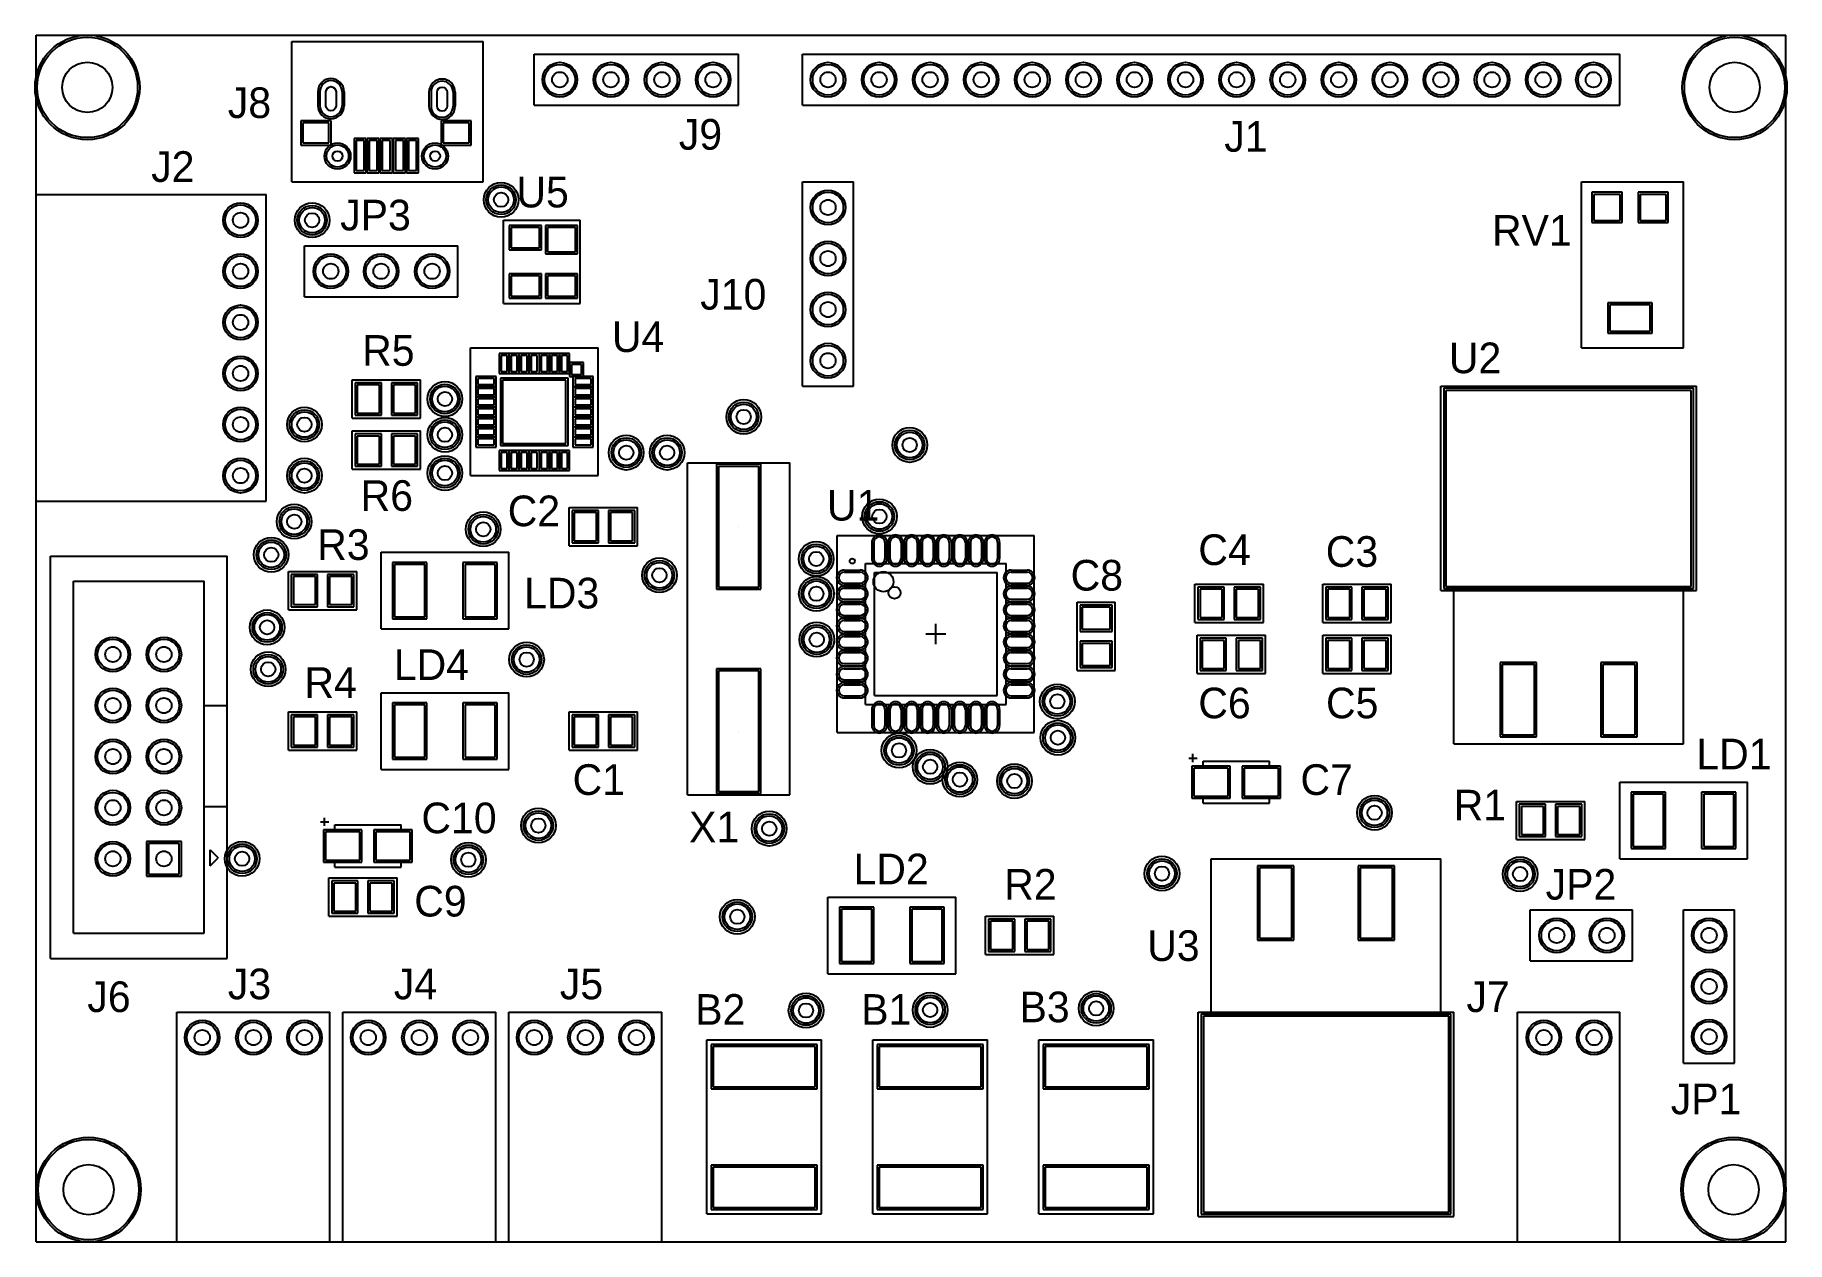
# Model space of a CAD drawing. Header units: millimetres. Extents: x 50.7 to 137.9, y 76.2 to 136.2.
import ezdxf

# ---------------------------------------------------------------- set-up
doc = ezdxf.new("R2010")
doc.units = ezdxf.units.MM
for name, color, linetype in [('BottomSolder', 6, 'Continuous'), ('InternalPlane1', 76, 'Continuous'), ('InternalPlane2', 16, 'Continuous'), ('Mechanical13', 56, 'Continuous'), ('Mechanical15', 56, 'Continuous'), ('MultiLayer', 9, 'Continuous'), ('PadHoleLayer', 156, 'Continuous'), ('TopOverlay', 2, 'Continuous'), ('TopPaste', 8, 'Continuous'), ('TopSolder', 216, 'Continuous'), ('ViaHoleLayer', 16, 'Continuous')]:
    doc.layers.add(name, color=color, linetype=linetype)

msp = doc.modelspace()

# ---------------------------------------------------------------- texts
at = {"layer": 'TopOverlay'}
for s, p in [('J8', (60.325, 132.08)), ('J9', (82.753, 130.505)), ('J1', (109.88, 130.404)), ('J2', (56.515, 128.905)), ('U5', (74.676, 127.635)), ('JP3', (65.913, 126.492)), ('RV1', (123.19, 125.73)), ('J10', (83.82, 122.555)), ('U4', (79.426, 120.447)), ('R5', (67.005, 119.761)), ('U2', (121.044, 119.393)), ('R6', (66.929, 112.547)), ('C2', (74.244, 111.785)), ('U1', (90.119, 112.065)), ('R3', (64.77, 110.109)), ('C4', (108.585, 109.855)), ('C3', (114.922, 109.766)), ('C8', (102.235, 108.585)), ('LD3', (75.057, 107.696)), ('LD4', (68.58, 104.14)), ('R4', (64.135, 103.251)), ('C6', (108.585, 102.235)), ('C5', (114.935, 102.235)), ('LD1', (133.35, 99.695)), ('C1', (77.47, 98.425)), ('C7', (113.665, 98.425)), ('R1', (121.285, 97.155)), ('C10', (69.952, 96.52)), ('X1', (83.261, 96.063)), ('LD2', (91.44, 93.98)), ('R2', (98.933, 93.218)), ('JP2', (125.857, 93.218)), ('C9', (69.596, 92.38)), ('U3', (106.045, 90.17)), ('J3', (60.325, 88.265)), ('J4', (68.58, 88.265)), ('J5', (76.835, 88.265)), ('J6', (53.34, 87.63)), ('J7', (121.92, 87.63)), ('B2', (83.566, 86.995)), ('B1', (91.821, 86.995)), ('B3', (99.695, 87.122)), ('JP1', (132.08, 82.55))]:
    msp.add_text(s, height=1.524, dxfattribs=at).set_placement(p)

# ---------------------------------------------------------------- linework, layer by layer
at = {"layer": 'BottomSolder'}
for p, q in [((64.803, 133.39), (64.803, 132.69)), ((66.107, 133.39), (66.107, 132.69)), ((70.328, 133.365), (70.328, 132.665)), ((71.632, 133.365), (71.632, 132.665)), ((58.014, 96.114), (56.286, 96.114)), ((56.286, 96.114), (56.286, 94.386)), ((58.014, 94.386), (58.014, 96.114)), ((56.286, 94.386), (58.014, 94.386))]:
    msp.add_line(p, q, dxfattribs=at)
for centre, radius in [((53.34, 133.604), 2.602), ((135.255, 133.604), 2.602), ((76.835, 133.985), 0.864), ((79.375, 133.985), 0.864), ((81.915, 133.985), 0.864), ((84.455, 133.985), 0.864), ((90.17, 133.985), 0.864), ((92.71, 133.985), 0.864), ((95.25, 133.985), 0.864), ((97.79, 133.985), 0.864), ((100.33, 133.985), 0.864), ((102.87, 133.985), 0.864), ((105.41, 133.985), 0.864), ((107.95, 133.985), 0.864), ((110.49, 133.985), 0.864), ((113.03, 133.985), 0.864), ((115.57, 133.985), 0.864), ((118.11, 133.985), 0.864), ((120.65, 133.985), 0.864), ((123.19, 133.985), 0.864), ((125.73, 133.985), 0.864), ((128.23, 133.985), 0.864), ((65.78, 130.19), 0.652), ((70.63, 130.19), 0.652), ((73.914, 128.016), 0.737), ((90.17, 127.635), 0.864), ((60.96, 127), 0.864), ((64.516, 127), 0.737), ((90.17, 125.095), 0.864), ((60.96, 124.46), 0.864), ((65.445, 124.46), 0.864), ((67.945, 124.46), 0.864), ((70.485, 124.46), 0.864), ((90.17, 122.555), 0.864), ((60.96, 121.92), 0.864), ((60.96, 119.38), 0.864), ((90.17, 120.015), 0.864), ((71.12, 118.11), 0.737), ((60.96, 116.84), 0.864), ((85.979, 117.221), 0.737), ((64.135, 116.84), 0.737), ((71.12, 116.332), 0.737), ((80.137, 115.443), 0.737), ((82.169, 115.443), 0.737), ((94.234, 115.824), 0.737), ((60.96, 114.3), 0.864), ((64.135, 114.3), 0.737), ((71.12, 114.427), 0.737), ((63.627, 112.014), 0.737), ((92.727, 112.268), 0.737), ((73.025, 111.633), 0.737), ((62.484, 110.363), 0.737), ((89.586, 110.16), 0.737), ((81.788, 109.347), 0.737), ((89.592, 108.426), 0.737), ((62.281, 106.756), 0.737), ((89.611, 106.147), 0.737), ((54.61, 105.41), 0.864), ((57.15, 105.41), 0.864), ((75.184, 105.156), 0.737), ((62.332, 104.673), 0.737), ((54.61, 102.87), 0.864), ((57.15, 102.87), 0.864), ((101.575, 103.073), 0.737), ((101.6, 101.27), 0.737), ((54.61, 100.33), 0.864), ((57.15, 100.33), 0.864), ((93.701, 100.635), 0.737), ((95.25, 99.822), 0.737), ((96.727, 99.191), 0.737), ((99.441, 99.111), 0.737), ((54.61, 97.79), 0.864), ((57.15, 97.79), 0.864), ((75.768, 96.901), 0.737), ((117.348, 97.536), 0.737), ((87.249, 96.749), 0.737), ((54.61, 95.25), 0.864), ((61.036, 95.25), 0.737), ((72.288, 95.199), 0.737), ((106.779, 94.516), 0.737), ((124.587, 94.488), 0.737), ((85.661, 92.367), 0.737), ((126.405, 91.44), 0.864), ((128.905, 91.44), 0.864), ((133.985, 91.44), 0.864), ((133.985, 88.9), 0.864), ((89.078, 87.706), 0.737), ((95.25, 87.732), 0.737), ((103.505, 87.808), 0.737), ((59.055, 86.36), 0.864), ((61.595, 86.36), 0.864), ((64.135, 86.36), 0.864), ((67.31, 86.36), 0.864), ((69.85, 86.36), 0.864), ((72.39, 86.36), 0.864), ((75.565, 86.36), 0.864), ((78.105, 86.36), 0.864), ((80.645, 86.36), 0.864), ((125.768, 86.358), 0.864), ((128.268, 86.358), 0.864), ((133.985, 86.4), 0.864), ((53.4, 78.8), 2.602), ((135.2, 78.8), 2.602)]:
    msp.add_circle(centre, radius, dxfattribs=at)
for centre, start, end in [((65.455, 133.39), 0, 180), ((70.98, 133.365), 0, 180), ((65.455, 132.69), 180, 0), ((70.98, 132.665), 180, 0)]:
    msp.add_arc(centre, 0.652, start, end, dxfattribs=at)
at = {"layer": 'InternalPlane1'}
for p, q in [((50.8, 136.2), (137.8, 136.2)), ((50.8, 76.2), (50.8, 136.2)), ((137.8, 76.2), (137.8, 136.2)), ((50.8, 76.2), (137.8, 76.2))]:
    msp.add_line(p, q, dxfattribs=at)
for centre in [(73.914, 128.016), (64.516, 127), (71.12, 118.11), (64.135, 116.84), (85.979, 117.221), (71.12, 116.332), (80.137, 115.443), (82.169, 115.443), (94.234, 115.824), (64.135, 114.3), (71.12, 114.427), (63.627, 112.014), (73.025, 111.633), (92.727, 112.268), (62.484, 110.363), (89.586, 110.16), (81.788, 109.347), (89.592, 108.426), (62.281, 106.756), (89.611, 106.147), (62.332, 104.673), (75.184, 105.156), (101.575, 103.073), (101.6, 101.27), (93.701, 100.635), (95.25, 99.822), (96.727, 99.191), (99.441, 99.111), (75.768, 96.901), (87.249, 96.749), (117.348, 97.536), (61.036, 95.25), (72.288, 95.199), (106.779, 94.516), (124.587, 94.488), (85.661, 92.367), (89.078, 87.706), (95.25, 87.732), (103.505, 87.808)]:
    msp.add_circle(centre, 0.864, dxfattribs=at)
at = {"layer": 'InternalPlane2'}
for p, q in [((50.8, 136.2), (137.8, 136.2)), ((50.8, 76.2), (50.8, 136.2)), ((137.8, 76.2), (137.8, 136.2)), ((50.8, 76.2), (137.8, 76.2))]:
    msp.add_line(p, q, dxfattribs=at)
for centre in [(73.914, 128.016), (64.516, 127), (71.12, 118.11), (64.135, 116.84), (85.979, 117.221), (71.12, 116.332), (80.137, 115.443), (82.169, 115.443), (94.234, 115.824), (64.135, 114.3), (71.12, 114.427), (63.627, 112.014), (73.025, 111.633), (92.727, 112.268), (62.484, 110.363), (89.586, 110.16), (81.788, 109.347), (89.592, 108.426), (62.281, 106.756), (89.611, 106.147), (62.332, 104.673), (75.184, 105.156), (101.575, 103.073), (101.6, 101.27), (93.701, 100.635), (95.25, 99.822), (96.727, 99.191), (99.441, 99.111), (75.768, 96.901), (87.249, 96.749), (117.348, 97.536), (61.036, 95.25), (72.288, 95.199), (106.779, 94.516), (124.587, 94.488), (85.661, 92.367), (89.078, 87.706), (95.25, 87.732), (103.505, 87.808)]:
    msp.add_circle(centre, 0.864, dxfattribs=at)
at = {"layer": 'Mechanical13'}
for p, q in [((92.027, 102.926), (92.027, 109.926)), ((92.027, 109.926), (99.027, 109.926)), ((99.027, 102.926), (99.027, 109.926)), ((92.027, 102.926), (99.027, 102.926))]:
    msp.add_line(p, q, dxfattribs=at)
msp.add_circle((92.927, 109.026), 0.5, dxfattribs=at)
at = {"layer": 'Mechanical15'}
for p, q in [((90.627, 101.526), (90.627, 111.326)), ((90.627, 111.326), (100.427, 111.326)), ((100.427, 101.526), (100.427, 111.326)), ((95.027, 106.426), (96.027, 106.426)), ((95.527, 105.926), (95.527, 106.926)), ((90.627, 101.526), (100.427, 101.526))]:
    msp.add_line(p, q, dxfattribs=at)
at = {"layer": 'MultiLayer'}
for p, q in [((64.905, 133.39), (64.905, 132.69)), ((66.005, 133.39), (66.005, 132.69)), ((70.43, 133.365), (70.43, 132.665)), ((71.53, 133.365), (71.53, 132.665)), ((57.912, 96.012), (56.388, 96.012)), ((56.388, 96.012), (56.388, 94.488)), ((57.912, 94.488), (57.912, 96.012)), ((56.388, 94.488), (57.912, 94.488))]:
    msp.add_line(p, q, dxfattribs=at)
for centre, radius in [((53.34, 133.604), 2.5), ((135.255, 133.604), 2.5), ((76.835, 133.985), 0.762), ((79.375, 133.985), 0.762), ((81.915, 133.985), 0.762), ((84.455, 133.985), 0.762), ((90.17, 133.985), 0.762), ((92.71, 133.985), 0.762), ((95.25, 133.985), 0.762), ((97.79, 133.985), 0.762), ((100.33, 133.985), 0.762), ((102.87, 133.985), 0.762), ((105.41, 133.985), 0.762), ((107.95, 133.985), 0.762), ((110.49, 133.985), 0.762), ((113.03, 133.985), 0.762), ((115.57, 133.985), 0.762), ((118.11, 133.985), 0.762), ((120.65, 133.985), 0.762), ((123.19, 133.985), 0.762), ((125.73, 133.985), 0.762), ((128.23, 133.985), 0.762), ((65.78, 130.19), 0.55), ((70.63, 130.19), 0.55), ((73.914, 128.016), 0.635), ((90.17, 127.635), 0.762), ((60.96, 127), 0.762), ((64.516, 127), 0.635), ((90.17, 125.095), 0.762), ((60.96, 124.46), 0.762), ((65.445, 124.46), 0.762), ((67.945, 124.46), 0.762), ((70.485, 124.46), 0.762), ((90.17, 122.555), 0.762), ((60.96, 121.92), 0.762), ((90.17, 120.015), 0.762), ((60.96, 119.38), 0.762), ((71.12, 118.11), 0.635), ((85.979, 117.221), 0.635), ((60.96, 116.84), 0.762), ((64.135, 116.84), 0.635), ((71.12, 116.332), 0.635), ((80.137, 115.443), 0.635), ((82.169, 115.443), 0.635), ((94.234, 115.824), 0.635), ((60.96, 114.3), 0.762), ((71.12, 114.427), 0.635), ((64.135, 114.3), 0.635), ((63.627, 112.014), 0.635), ((92.727, 112.268), 0.635), ((73.025, 111.633), 0.635), ((62.484, 110.363), 0.635), ((89.586, 110.16), 0.635), ((81.788, 109.347), 0.635), ((89.592, 108.426), 0.635), ((62.281, 106.756), 0.635), ((89.611, 106.147), 0.635), ((54.61, 105.41), 0.762), ((57.15, 105.41), 0.762), ((75.184, 105.156), 0.635), ((62.332, 104.673), 0.635), ((101.575, 103.073), 0.635), ((54.61, 102.87), 0.762), ((57.15, 102.87), 0.762), ((54.61, 100.33), 0.762), ((57.15, 100.33), 0.762), ((93.701, 100.635), 0.635), ((101.6, 101.27), 0.635), ((95.25, 99.822), 0.635), ((96.727, 99.191), 0.635), ((99.441, 99.111), 0.635), ((54.61, 97.79), 0.762), ((57.15, 97.79), 0.762), ((117.348, 97.536), 0.635), ((75.768, 96.901), 0.635), ((87.249, 96.749), 0.635), ((54.61, 95.25), 0.762), ((61.036, 95.25), 0.635), ((72.288, 95.199), 0.635), ((106.779, 94.516), 0.635), ((124.587, 94.488), 0.635), ((85.661, 92.367), 0.635), ((126.405, 91.44), 0.762), ((128.905, 91.44), 0.762), ((133.985, 91.44), 0.762), ((133.985, 88.9), 0.762), ((89.078, 87.706), 0.635), ((95.25, 87.732), 0.635), ((103.505, 87.808), 0.635), ((59.055, 86.36), 0.762), ((61.595, 86.36), 0.762), ((64.135, 86.36), 0.762), ((67.31, 86.36), 0.762), ((69.85, 86.36), 0.762), ((72.39, 86.36), 0.762), ((75.565, 86.36), 0.762), ((78.105, 86.36), 0.762), ((80.645, 86.36), 0.762), ((125.768, 86.358), 0.762), ((128.268, 86.358), 0.762), ((133.985, 86.4), 0.762), ((53.4, 78.8), 2.5), ((135.2, 78.8), 2.5)]:
    msp.add_circle(centre, radius, dxfattribs=at)
for centre, start, end in [((65.455, 133.39), 0, 180), ((70.98, 133.365), 0, 180), ((65.455, 132.69), 180, 0), ((70.98, 132.665), 180, 0)]:
    msp.add_arc(centre, 0.55, start, end, dxfattribs=at)
at = {"layer": 'PadHoleLayer'}
for points in [[(65.205, 132.69), (65.205, 133.39, -1), (65.705, 133.39), (65.705, 132.69, -1)], [(70.73, 132.665), (70.73, 133.365, -1), (71.23, 133.365), (71.23, 132.665, -1)]]:
    msp.add_lwpolyline(points, format="xyb", close=True, dxfattribs=at)
for points in [[(85.725, 111.76), (85.725, 111.76), (85.725, 111.76), (85.725, 111.76)], [(85.725, 101.6), (85.725, 101.6), (85.725, 101.6), (85.725, 101.6)]]:
    msp.add_lwpolyline(points, close=True, dxfattribs=at)
for centre, radius in [((53.34, 133.604), 1.25), ((76.835, 133.985), 0.381), ((79.375, 133.985), 0.381), ((81.915, 133.985), 0.381), ((84.455, 133.985), 0.381), ((90.17, 133.985), 0.381), ((92.71, 133.985), 0.381), ((95.25, 133.985), 0.381), ((97.79, 133.985), 0.381), ((100.33, 133.985), 0.381), ((102.87, 133.985), 0.381), ((105.41, 133.985), 0.381), ((107.95, 133.985), 0.381), ((110.49, 133.985), 0.381), ((113.03, 133.985), 0.381), ((115.57, 133.985), 0.381), ((118.11, 133.985), 0.381), ((120.65, 133.985), 0.381), ((123.19, 133.985), 0.381), ((125.73, 133.985), 0.381), ((128.23, 133.985), 0.381), ((135.255, 133.604), 1.25), ((65.78, 130.19), 0.25), ((70.63, 130.19), 0.25), ((60.96, 127), 0.381), ((90.17, 127.635), 0.381), ((90.17, 125.095), 0.381), ((60.96, 124.46), 0.381), ((65.445, 124.46), 0.381), ((67.945, 124.46), 0.381), ((70.485, 124.46), 0.381), ((90.17, 122.555), 0.381), ((60.96, 121.92), 0.381), ((90.17, 120.015), 0.381), ((60.96, 119.38), 0.381), ((60.96, 116.84), 0.381), ((60.96, 114.3), 0.381), ((54.61, 105.41), 0.381), ((57.15, 105.41), 0.381), ((54.61, 102.87), 0.381), ((57.15, 102.87), 0.381), ((54.61, 100.33), 0.381), ((57.15, 100.33), 0.381), ((54.61, 97.79), 0.381), ((57.15, 97.79), 0.381), ((54.61, 95.25), 0.381), ((57.15, 95.25), 0.381), ((126.405, 91.44), 0.381), ((128.905, 91.44), 0.381), ((133.985, 91.44), 0.381), ((133.985, 88.9), 0.381), ((59.055, 86.36), 0.381), ((61.595, 86.36), 0.381), ((64.135, 86.36), 0.381), ((67.31, 86.36), 0.381), ((69.85, 86.36), 0.381), ((72.39, 86.36), 0.381), ((75.565, 86.36), 0.381), ((78.105, 86.36), 0.381), ((80.645, 86.36), 0.381), ((125.768, 86.358), 0.381), ((128.268, 86.358), 0.381), ((133.985, 86.4), 0.381), ((53.4, 78.8), 1.25), ((135.2, 78.8), 1.25)]:
    msp.add_circle(centre, radius, dxfattribs=at)
at = {"layer": 'TopOverlay'}
for p, q in [((63.5, 135.89), (73.025, 135.89)), ((63.5, 132.08), (63.5, 135.89)), ((73.025, 128.905), (73.025, 135.89)), ((75.565, 132.715), (75.565, 135.255)), ((75.565, 135.255), (80.645, 135.255)), ((80.645, 135.255), (85.725, 135.255)), ((85.725, 132.715), (85.725, 135.255)), ((88.9, 132.715), (88.9, 135.255)), ((88.9, 135.255), (129.54, 135.255)), ((129.54, 132.715), (129.54, 135.255)), ((75.565, 132.715), (85.725, 132.715)), ((88.9, 132.715), (129.54, 132.715)), ((63.5, 128.905), (63.5, 132.08)), ((50.8, 113.03), (50.8, 128.27)), ((50.8, 128.27), (62.23, 128.27)), ((62.23, 122.555), (62.23, 128.27)), ((63.5, 128.905), (73.025, 128.905)), ((88.9, 118.745), (88.9, 128.905)), ((88.9, 128.905), (91.44, 128.905)), ((91.44, 123.825), (91.44, 128.905)), ((127.635, 120.65), (127.635, 128.905)), ((127.635, 128.905), (130.175, 128.905)), ((130.175, 128.905), (132.715, 128.905)), ((132.715, 120.65), (132.715, 128.905)), ((74.041, 127), (77.851, 127)), ((74.041, 122.855), (74.041, 127)), ((77.851, 125.095), (77.851, 127)), ((64.135, 123.19), (64.135, 125.73)), ((64.135, 125.73), (71.755, 125.73)), ((71.755, 123.19), (71.755, 125.73)), ((77.851, 122.855), (77.851, 125.095)), ((91.44, 118.745), (91.44, 123.825)), ((64.135, 123.19), (71.755, 123.19)), ((74.041, 122.855), (77.851, 122.855)), ((62.23, 113.03), (62.23, 122.555)), ((72.39, 114.3), (72.39, 120.65)), ((72.39, 120.65), (74.93, 120.65)), ((74.93, 120.65), (78.74, 120.65)), ((78.74, 114.3), (78.74, 120.65)), ((127.635, 120.65), (132.715, 120.65)), ((66.51, 117.16), (66.51, 119.06)), ((66.51, 119.06), (68.21, 119.06)), ((68.21, 119.06), (69.91, 119.06)), ((69.91, 117.16), (69.91, 119.06)), ((88.9, 118.745), (91.44, 118.745)), ((120.65, 108.585), (120.65, 118.745)), ((120.65, 118.745), (126.365, 118.745)), ((126.365, 118.745), (133.35, 118.745)), ((133.35, 108.585), (133.35, 118.745)), ((66.51, 117.16), (69.91, 117.16)), ((66.51, 114.62), (66.51, 116.52)), ((66.51, 116.52), (68.21, 116.52)), ((68.21, 116.52), (69.91, 116.52)), ((69.91, 114.62), (69.91, 116.52)), ((66.51, 114.62), (69.91, 114.62)), ((72.39, 114.3), (78.74, 114.3)), ((83.185, 98.425), (83.185, 114.935)), ((83.185, 114.935), (88.265, 114.935)), ((88.265, 98.425), (88.265, 114.935)), ((50.8, 113.03), (62.23, 113.03)), ((77.305, 110.81), (77.305, 112.71)), ((77.305, 112.71), (79.005, 112.71)), ((79.005, 112.71), (80.705, 112.71)), ((80.705, 110.81), (80.705, 112.71)), ((77.305, 110.81), (80.705, 110.81)), ((51.5, 110.3), (60.3, 110.3)), ((51.5, 90.3), (51.5, 110.3)), ((51.5, 110.3), (60.3, 110.3)), ((51.5, 90.3), (51.5, 110.3)), ((60.3, 106), (60.3, 110.3)), ((60.3, 90.3), (60.3, 110.3)), ((67.945, 106.68), (67.945, 110.49)), ((67.945, 110.49), (71.12, 110.49)), ((71.12, 110.49), (74.295, 110.49)), ((74.295, 106.68), (74.295, 110.49)), ((52.65, 91.55), (52.65, 109.05)), ((52.65, 109.05), (54.275, 109.05)), ((52.65, 109.05), (59.15, 109.05)), ((52.65, 91.55), (52.65, 109.05)), ((54.275, 109.05), (57.525, 109.05)), ((57.525, 109.05), (59.15, 109.05)), ((59.15, 95.55), (59.15, 109.05)), ((59.15, 91.55), (59.15, 109.05)), ((63.335, 107.635), (63.335, 109.535)), ((63.335, 109.535), (65.035, 109.535)), ((65.035, 109.535), (66.735, 109.535)), ((66.735, 107.635), (66.735, 109.535)), ((92.477, 103.376), (92.477, 109.476)), ((92.477, 109.476), (98.577, 109.476)), ((98.577, 103.376), (98.577, 109.476)), ((108.42, 107), (108.42, 108.9)), ((108.42, 108.9), (110.12, 108.9)), ((110.12, 108.9), (111.82, 108.9)), ((111.82, 107), (111.82, 108.9)), ((114.77, 107), (114.77, 108.9)), ((114.77, 108.9), (116.47, 108.9)), ((116.47, 108.9), (118.17, 108.9)), ((118.17, 107), (118.17, 108.9)), ((120.65, 108.585), (121.285, 108.585)), ((121.285, 108.585), (132.715, 108.585)), ((121.285, 100.965), (121.285, 108.585)), ((132.715, 108.585), (133.35, 108.585)), ((132.715, 100.965), (132.715, 108.585)), ((63.335, 107.635), (66.735, 107.635)), ((102.555, 106.31), (102.555, 108.01)), ((102.555, 108.01), (104.455, 108.01)), ((104.455, 104.61), (104.455, 108.01)), ((67.945, 106.68), (74.295, 106.68)), ((102.555, 104.61), (102.555, 106.31)), ((108.42, 107), (111.82, 107)), ((108.525, 104.46), (108.525, 106.36)), ((108.525, 106.36), (111.925, 106.36)), ((111.925, 104.46), (111.925, 106.36)), ((114.77, 107), (118.17, 107)), ((114.77, 104.46), (114.77, 106.36)), ((114.77, 106.36), (116.47, 106.36)), ((116.47, 106.36), (118.17, 106.36)), ((118.17, 104.46), (118.17, 106.36)), ((60.3, 90.3), (60.3, 106)), ((102.555, 104.61), (104.455, 104.61)), ((108.525, 104.46), (110.225, 104.46)), ((110.225, 104.46), (111.925, 104.46)), ((114.77, 104.46), (118.17, 104.46)), ((59.15, 102.875), (60.3, 102.875)), ((59.15, 102.875), (60.3, 102.875)), ((67.945, 99.695), (67.945, 103.505)), ((67.945, 103.505), (71.12, 103.505)), ((71.12, 103.505), (74.295, 103.505)), ((74.295, 99.695), (74.295, 103.505)), ((92.477, 103.376), (98.577, 103.376)), ((63.335, 100.65), (63.335, 102.55)), ((63.335, 102.55), (65.035, 102.55)), ((65.035, 102.55), (66.735, 102.55)), ((66.735, 100.65), (66.735, 102.55)), ((77.305, 100.65), (77.305, 102.55)), ((77.305, 102.55), (79.005, 102.55)), ((79.005, 102.55), (80.705, 102.55)), ((80.705, 100.65), (80.705, 102.55)), ((63.335, 100.65), (66.735, 100.65)), ((77.305, 100.65), (80.705, 100.65)), ((108.12, 100.26), (108.52, 100.26)), ((108.32, 100.06), (108.32, 100.46)), ((121.285, 100.965), (132.715, 100.965)), ((67.945, 99.695), (74.295, 99.695)), ((108.82, 99.86), (108.82, 100.11)), ((108.82, 100.11), (110.47, 100.11)), ((110.47, 100.11), (112.12, 100.11)), ((112.12, 99.86), (112.12, 100.11)), ((129.54, 95.25), (129.54, 99.06)), ((129.54, 99.06), (135.89, 99.06)), ((135.89, 95.25), (135.89, 99.06)), ((59.15, 97.85), (60.3, 97.85)), ((59.15, 97.85), (60.15, 97.85)), ((83.185, 98.425), (88.265, 98.425)), ((108.82, 98.01), (108.82, 98.26)), ((108.82, 98.01), (112.12, 98.01)), ((112.12, 98.01), (112.12, 98.26)), ((124.4, 96.205), (124.4, 98.105)), ((124.4, 98.105), (127.8, 98.105)), ((127.8, 96.205), (127.8, 98.105)), ((64.94, 97.085), (65.34, 97.085)), ((65.14, 96.885), (65.14, 97.285)), ((65.64, 96.685), (65.64, 96.935)), ((65.64, 96.935), (67.29, 96.935)), ((67.29, 96.935), (68.94, 96.935)), ((68.94, 96.685), (68.94, 96.935)), ((124.4, 96.205), (126.1, 96.205)), ((126.1, 96.205), (127.8, 96.205)), ((59.15, 91.55), (59.15, 95.55)), ((59.45, 94.9), (59.45, 95.7)), ((59.45, 95.7), (59.85, 95.3)), ((59.45, 94.9), (59.85, 95.3)), ((65.64, 94.835), (65.64, 95.085)), ((68.94, 94.835), (68.94, 95.085)), ((109.22, 87.63), (109.22, 95.25)), ((109.22, 95.25), (120.65, 95.25)), ((120.65, 87.63), (120.65, 95.25)), ((129.54, 95.25), (132.715, 95.25)), ((132.715, 95.25), (135.89, 95.25)), ((65.345, 92.395), (65.345, 94.295)), ((65.345, 94.295), (68.745, 94.295)), ((65.64, 94.835), (68.94, 94.835)), ((68.745, 92.395), (68.745, 94.295)), ((90.17, 89.535), (90.17, 93.345)), ((90.17, 93.345), (93.345, 93.345)), ((93.345, 93.345), (96.52, 93.345)), ((96.52, 89.535), (96.52, 93.345)), ((65.345, 92.395), (67.045, 92.395)), ((67.045, 92.395), (68.745, 92.395)), ((98.006, 90.49), (98.006, 92.39)), ((98.006, 92.39), (99.706, 92.39)), ((99.706, 92.39), (101.406, 92.39)), ((101.406, 90.49), (101.406, 92.39)), ((125.095, 92.71), (130.175, 92.71)), ((125.095, 90.17), (125.095, 92.71)), ((130.175, 90.17), (130.175, 92.71)), ((132.715, 92.71), (135.255, 92.71)), ((132.715, 85.09), (132.715, 92.71)), ((135.255, 85.09), (135.255, 92.71)), ((52.65, 91.55), (59.15, 91.55)), ((52.65, 91.55), (59.15, 91.55)), ((51.5, 90.3), (60.3, 90.3)), ((51.5, 90.3), (60.3, 90.3)), ((98.006, 90.49), (101.406, 90.49)), ((125.095, 90.17), (130.175, 90.17)), ((90.17, 89.535), (96.52, 89.535)), ((57.785, 76.2), (57.785, 87.63)), ((57.785, 87.63), (60.325, 87.63)), ((60.325, 87.63), (65.405, 87.63)), ((65.405, 76.2), (65.405, 87.63)), ((66.04, 76.2), (66.04, 87.63)), ((66.04, 87.63), (68.58, 87.63)), ((68.58, 87.63), (73.66, 87.63)), ((73.66, 76.2), (73.66, 87.63)), ((74.295, 76.2), (74.295, 87.63)), ((74.295, 87.63), (76.835, 87.63)), ((76.835, 87.63), (81.915, 87.63)), ((81.915, 76.2), (81.915, 87.63)), ((108.585, 77.47), (108.585, 87.63)), ((108.585, 87.63), (109.22, 87.63)), ((109.22, 87.63), (120.65, 87.63)), ((120.65, 87.63), (121.285, 87.63)), ((121.285, 77.47), (121.285, 87.63)), ((124.46, 87.63), (127, 87.63)), ((124.46, 76.2), (124.46, 87.63)), ((127, 87.63), (129.54, 87.63)), ((129.54, 76.2), (129.54, 87.63)), ((84.145, 77.59), (84.145, 86.24)), ((84.145, 86.24), (89.845, 86.24)), ((89.845, 77.59), (89.845, 86.24)), ((92.4, 86.24), (98.1, 86.24)), ((92.4, 77.59), (92.4, 86.24)), ((98.1, 77.59), (98.1, 86.24)), ((100.655, 77.59), (100.655, 86.24)), ((100.655, 86.24), (106.355, 86.24)), ((106.355, 77.59), (106.355, 86.24)), ((132.715, 85.09), (135.255, 85.09)), ((84.145, 77.59), (89.845, 77.59)), ((92.4, 77.59), (98.1, 77.59)), ((100.655, 77.59), (106.355, 77.59)), ((108.585, 77.47), (115.57, 77.47)), ((115.57, 77.47), (121.285, 77.47)), ((57.785, 76.2), (65.405, 76.2)), ((66.04, 76.2), (73.66, 76.2)), ((74.295, 76.2), (81.915, 76.2)), ((124.46, 76.2), (129.54, 76.2))]:
    msp.add_line(p, q, dxfattribs=at)
for centre, radius in [((91.377, 110.051), 0.125), ((93.477, 108.476), 0.3)]:
    msp.add_circle(centre, radius, dxfattribs=at)
at = {"layer": 'TopPaste'}
for p, q in [((65.355, 131.84), (64.055, 131.84)), ((64.055, 131.84), (64.055, 130.84)), ((65.355, 130.84), (65.355, 131.84)), ((72.33, 131.84), (71.03, 131.84)), ((71.03, 131.84), (71.03, 130.84)), ((72.33, 130.84), (72.33, 131.84)), ((64.055, 130.84), (65.355, 130.84)), ((67.105, 130.965), (66.705, 130.965)), ((66.705, 130.965), (66.705, 129.465)), ((67.105, 129.465), (67.105, 130.965)), ((67.755, 130.965), (67.355, 130.965)), ((67.355, 130.965), (67.355, 129.465)), ((67.755, 129.465), (67.755, 130.965)), ((68.405, 130.965), (68.005, 130.965)), ((68.005, 130.965), (68.005, 129.465)), ((68.405, 129.465), (68.405, 130.965)), ((69.055, 130.965), (68.655, 130.965)), ((68.655, 130.965), (68.655, 129.465)), ((69.055, 129.465), (69.055, 130.965)), ((69.705, 130.965), (69.305, 130.965)), ((69.305, 130.965), (69.305, 129.465)), ((69.705, 129.465), (69.705, 130.965)), ((71.03, 130.84), (72.33, 130.84)), ((66.705, 129.465), (67.105, 129.465)), ((67.355, 129.465), (67.755, 129.465)), ((68.005, 129.465), (68.405, 129.465)), ((68.655, 129.465), (69.055, 129.465)), ((69.305, 129.465), (69.705, 129.465)), ((128.255, 128.285), (128.255, 126.985)), ((129.555, 128.285), (128.255, 128.285)), ((129.555, 126.985), (129.555, 128.285)), ((130.555, 128.285), (130.555, 126.985)), ((131.855, 128.285), (130.555, 128.285)), ((131.855, 126.985), (131.855, 128.285)), ((75.816, 126.63), (74.416, 126.63)), ((74.416, 126.63), (74.416, 125.63)), ((75.816, 125.63), (75.816, 126.63)), ((77.616, 126.63), (76.216, 126.63)), ((76.216, 126.63), (76.216, 125.43)), ((77.616, 125.43), (77.616, 126.63)), ((128.255, 126.985), (129.555, 126.985)), ((130.555, 126.985), (131.855, 126.985)), ((74.416, 125.63), (75.816, 125.63)), ((76.216, 125.43), (77.616, 125.43)), ((75.816, 124.23), (74.416, 124.23)), ((74.416, 124.23), (74.416, 123.23)), ((75.816, 123.23), (75.816, 124.23)), ((77.616, 124.23), (76.216, 124.23)), ((76.216, 124.23), (76.216, 123.23)), ((77.616, 123.23), (77.616, 124.23)), ((74.416, 123.23), (75.816, 123.23)), ((76.216, 123.23), (77.616, 123.23)), ((129.055, 122.785), (129.055, 121.485)), ((131.055, 122.785), (129.055, 122.785)), ((131.055, 121.485), (131.055, 122.785)), ((129.055, 121.485), (131.055, 121.485)), ((73.915, 120.275), (73.915, 119.475)), ((74.215, 120.275), (73.915, 120.275)), ((74.215, 119.475), (74.215, 120.275)), ((74.415, 120.275), (74.415, 119.475)), ((74.715, 120.275), (74.415, 120.275)), ((74.715, 119.475), (74.715, 120.275)), ((74.915, 120.275), (74.915, 119.475)), ((75.215, 120.275), (74.915, 120.275)), ((75.215, 119.475), (75.215, 120.275)), ((75.415, 120.275), (75.415, 119.475)), ((75.715, 120.275), (75.415, 120.275)), ((75.715, 119.475), (75.715, 120.275)), ((75.915, 120.275), (75.915, 119.475)), ((76.215, 120.275), (75.915, 120.275)), ((76.215, 119.475), (76.215, 120.275)), ((76.415, 120.275), (76.415, 119.475)), ((76.715, 120.275), (76.415, 120.275)), ((76.715, 119.475), (76.715, 120.275)), ((76.915, 120.275), (76.915, 119.475)), ((77.215, 120.275), (76.915, 120.275)), ((77.215, 119.475), (77.215, 120.275)), ((73.915, 119.475), (74.215, 119.475)), ((74.415, 119.475), (74.715, 119.475)), ((74.915, 119.475), (75.215, 119.475)), ((75.415, 119.475), (75.715, 119.475)), ((75.915, 119.475), (76.215, 119.475)), ((76.415, 119.475), (76.715, 119.475)), ((76.915, 119.475), (77.215, 119.475)), ((77.415, 119.825), (77.415, 119.325)), ((77.915, 119.825), (77.415, 119.825)), ((77.915, 119.325), (77.915, 119.825)), ((66.76, 118.81), (66.76, 117.41)), ((67.86, 118.81), (66.76, 118.81)), ((67.86, 117.41), (67.86, 118.81)), ((68.56, 118.81), (68.56, 117.41)), ((69.66, 118.81), (68.56, 118.81)), ((69.66, 117.41), (69.66, 118.81)), ((73.565, 119.125), (72.765, 119.125)), ((72.765, 119.125), (72.765, 118.825)), ((72.765, 118.825), (73.565, 118.825)), ((73.565, 118.625), (72.765, 118.625)), ((72.765, 118.625), (72.765, 118.325)), ((73.565, 118.825), (73.565, 119.125)), ((73.565, 118.325), (73.565, 118.625)), ((73.99, 119.05), (73.99, 115.9)), ((77.14, 119.05), (73.99, 119.05)), ((77.14, 115.9), (77.14, 119.05)), ((77.415, 119.325), (77.915, 119.325)), ((78.39, 119.125), (77.59, 119.125)), ((77.59, 119.125), (77.59, 118.825)), ((77.59, 118.825), (78.39, 118.825)), ((78.39, 118.625), (77.59, 118.625)), ((77.59, 118.625), (77.59, 118.325)), ((78.39, 118.825), (78.39, 119.125)), ((78.39, 118.325), (78.39, 118.625)), ((120.9, 118.54), (120.9, 108.79)), ((133.1, 118.54), (120.9, 118.54)), ((133.1, 108.79), (133.1, 118.54)), ((72.765, 118.325), (73.565, 118.325)), ((73.565, 118.125), (72.765, 118.125)), ((72.765, 118.125), (72.765, 117.825)), ((72.765, 117.825), (73.565, 117.825)), ((73.565, 117.625), (72.765, 117.625)), ((72.765, 117.625), (72.765, 117.325)), ((73.565, 117.825), (73.565, 118.125)), ((73.565, 117.325), (73.565, 117.625)), ((77.59, 118.325), (78.39, 118.325)), ((78.39, 118.125), (77.59, 118.125)), ((77.59, 118.125), (77.59, 117.825)), ((77.59, 117.825), (78.39, 117.825)), ((78.39, 117.625), (77.59, 117.625)), ((77.59, 117.625), (77.59, 117.325)), ((78.39, 117.825), (78.39, 118.125)), ((78.39, 117.325), (78.39, 117.625)), ((66.76, 117.41), (67.86, 117.41)), ((68.56, 117.41), (69.66, 117.41)), ((72.765, 117.325), (73.565, 117.325)), ((73.565, 117.125), (72.765, 117.125)), ((72.765, 117.125), (72.765, 116.825)), ((72.765, 116.825), (73.565, 116.825)), ((73.565, 116.825), (73.565, 117.125)), ((77.59, 117.325), (78.39, 117.325)), ((78.39, 117.125), (77.59, 117.125)), ((77.59, 117.125), (77.59, 116.825)), ((77.59, 116.825), (78.39, 116.825)), ((78.39, 116.825), (78.39, 117.125)), ((66.76, 116.27), (66.76, 114.87)), ((67.86, 116.27), (66.76, 116.27)), ((67.86, 114.87), (67.86, 116.27)), ((68.56, 116.27), (68.56, 114.87)), ((69.66, 116.27), (68.56, 116.27)), ((69.66, 114.87), (69.66, 116.27)), ((73.565, 116.625), (72.765, 116.625)), ((72.765, 116.625), (72.765, 116.325)), ((72.765, 116.325), (73.565, 116.325)), ((73.565, 116.125), (72.765, 116.125)), ((72.765, 116.125), (72.765, 115.825)), ((73.565, 116.325), (73.565, 116.625)), ((73.565, 115.825), (73.565, 116.125)), ((73.99, 115.9), (77.14, 115.9)), ((78.39, 116.625), (77.59, 116.625)), ((77.59, 116.625), (77.59, 116.325)), ((77.59, 116.325), (78.39, 116.325)), ((78.39, 116.125), (77.59, 116.125)), ((77.59, 116.125), (77.59, 115.825)), ((78.39, 116.325), (78.39, 116.625)), ((78.39, 115.825), (78.39, 116.125)), ((72.765, 115.825), (73.565, 115.825)), ((73.915, 115.45), (73.915, 114.65)), ((74.215, 115.45), (73.915, 115.45)), ((74.215, 114.65), (74.215, 115.45)), ((74.415, 115.45), (74.415, 114.65)), ((74.715, 115.45), (74.415, 115.45)), ((74.715, 114.65), (74.715, 115.45)), ((74.915, 115.45), (74.915, 114.65)), ((75.215, 115.45), (74.915, 115.45)), ((75.215, 114.65), (75.215, 115.45)), ((75.415, 115.45), (75.415, 114.65)), ((75.715, 115.45), (75.415, 115.45)), ((75.715, 114.65), (75.715, 115.45)), ((75.915, 115.45), (75.915, 114.65)), ((76.215, 115.45), (75.915, 115.45)), ((76.215, 114.65), (76.215, 115.45)), ((76.415, 115.45), (76.415, 114.65)), ((76.715, 115.45), (76.415, 115.45)), ((76.715, 114.65), (76.715, 115.45)), ((76.915, 115.45), (76.915, 114.65)), ((77.215, 115.45), (76.915, 115.45)), ((77.215, 114.65), (77.215, 115.45)), ((77.59, 115.825), (78.39, 115.825)), ((66.76, 114.87), (67.86, 114.87)), ((68.56, 114.87), (69.66, 114.87)), ((73.915, 114.65), (74.215, 114.65)), ((74.415, 114.65), (74.715, 114.65)), ((74.915, 114.65), (75.215, 114.65)), ((75.415, 114.65), (75.715, 114.65)), ((75.915, 114.65), (76.215, 114.65)), ((76.415, 114.65), (76.715, 114.65)), ((76.915, 114.65), (77.215, 114.65)), ((86.725, 114.76), (84.725, 114.76)), ((84.725, 114.76), (84.725, 108.76)), ((86.725, 108.76), (86.725, 114.76)), ((77.555, 112.46), (77.555, 111.06)), ((78.655, 112.46), (77.555, 112.46)), ((78.655, 111.06), (78.655, 112.46)), ((79.355, 112.46), (79.355, 111.06)), ((80.455, 112.46), (79.355, 112.46)), ((80.455, 111.06), (80.455, 112.46)), ((77.555, 111.06), (78.655, 111.06)), ((79.355, 111.06), (80.455, 111.06)), ((92.452, 110.976), (92.452, 110.176)), ((93.002, 110.976), (93.002, 110.176)), ((93.252, 110.976), (93.252, 110.176)), ((93.802, 110.976), (93.802, 110.176)), ((94.052, 110.976), (94.052, 110.176)), ((94.602, 110.976), (94.602, 110.176)), ((94.852, 110.976), (94.852, 110.176)), ((95.402, 110.976), (95.402, 110.176)), ((95.652, 110.976), (95.652, 110.176)), ((96.202, 110.976), (96.202, 110.176)), ((96.452, 110.976), (96.452, 110.176)), ((97.002, 110.976), (97.002, 110.176)), ((97.252, 110.976), (97.252, 110.176)), ((97.802, 110.976), (97.802, 110.176)), ((98.052, 110.976), (98.052, 110.176)), ((98.602, 110.976), (98.602, 110.176)), ((68.62, 109.885), (68.62, 107.285)), ((70.12, 109.885), (68.62, 109.885)), ((70.12, 107.285), (70.12, 109.885)), ((72.12, 109.885), (72.12, 107.285)), ((73.62, 109.885), (72.12, 109.885)), ((73.62, 107.285), (73.62, 109.885)), ((63.585, 109.285), (63.585, 107.885)), ((64.685, 109.285), (63.585, 109.285)), ((64.685, 107.885), (64.685, 109.285)), ((65.385, 109.285), (65.385, 107.885)), ((66.485, 109.285), (65.385, 109.285)), ((66.485, 107.885), (66.485, 109.285)), ((90.977, 109.501), (91.777, 109.501)), ((90.977, 108.951), (91.777, 108.951)), ((99.277, 109.501), (100.077, 109.501)), ((99.277, 108.951), (100.077, 108.951)), ((84.725, 108.76), (86.725, 108.76)), ((90.977, 108.701), (91.777, 108.701)), ((90.977, 108.151), (91.777, 108.151)), ((99.277, 108.701), (100.077, 108.701)), ((99.277, 108.151), (100.077, 108.151)), ((108.67, 108.65), (108.67, 107.25)), ((109.77, 108.65), (108.67, 108.65)), ((109.77, 107.25), (109.77, 108.65)), ((110.47, 108.65), (110.47, 107.25)), ((111.57, 108.65), (110.47, 108.65)), ((111.57, 107.25), (111.57, 108.65)), ((115.02, 108.65), (115.02, 107.25)), ((116.12, 108.65), (115.02, 108.65)), ((116.12, 107.25), (116.12, 108.65)), ((116.82, 108.65), (116.82, 107.25)), ((117.92, 108.65), (116.82, 108.65)), ((117.92, 107.25), (117.92, 108.65)), ((120.9, 108.79), (133.1, 108.79)), ((63.585, 107.885), (64.685, 107.885)), ((65.385, 107.885), (66.485, 107.885)), ((68.62, 107.285), (70.12, 107.285)), ((72.12, 107.285), (73.62, 107.285)), ((90.977, 107.901), (91.777, 107.901)), ((90.977, 107.351), (91.777, 107.351)), ((99.277, 107.901), (100.077, 107.901)), ((99.277, 107.351), (100.077, 107.351)), ((104.205, 107.76), (102.805, 107.76)), ((102.805, 107.76), (102.805, 106.66)), ((104.205, 106.66), (104.205, 107.76)), ((108.67, 107.25), (109.77, 107.25)), ((110.47, 107.25), (111.57, 107.25)), ((115.02, 107.25), (116.12, 107.25)), ((116.82, 107.25), (117.92, 107.25)), ((90.977, 107.101), (91.777, 107.101)), ((90.977, 106.551), (91.777, 106.551)), ((90.977, 106.301), (91.777, 106.301)), ((99.277, 107.101), (100.077, 107.101)), ((99.277, 106.551), (100.077, 106.551)), ((99.277, 106.301), (100.077, 106.301)), ((102.805, 106.66), (104.205, 106.66)), ((90.977, 105.751), (91.777, 105.751)), ((90.977, 105.501), (91.777, 105.501)), ((99.277, 105.751), (100.077, 105.751)), ((99.277, 105.501), (100.077, 105.501)), ((104.205, 105.96), (102.805, 105.96)), ((102.805, 105.96), (102.805, 104.86)), ((104.205, 104.86), (104.205, 105.96)), ((109.875, 106.11), (108.775, 106.11)), ((108.775, 106.11), (108.775, 104.71)), ((109.875, 104.71), (109.875, 106.11)), ((111.675, 106.11), (110.575, 106.11)), ((110.575, 106.11), (110.575, 104.71)), ((111.675, 104.71), (111.675, 106.11)), ((115.02, 106.11), (115.02, 104.71)), ((116.12, 106.11), (115.02, 106.11)), ((116.12, 104.71), (116.12, 106.11)), ((116.82, 106.11), (116.82, 104.71)), ((117.92, 106.11), (116.82, 106.11)), ((117.92, 104.71), (117.92, 106.11)), ((86.725, 104.6), (84.725, 104.6)), ((84.725, 104.6), (84.725, 98.6)), ((86.725, 98.6), (86.725, 104.6)), ((90.977, 104.951), (91.777, 104.951)), ((90.977, 104.701), (91.777, 104.701)), ((99.277, 104.951), (100.077, 104.951)), ((99.277, 104.701), (100.077, 104.701)), ((102.805, 104.86), (104.205, 104.86)), ((108.775, 104.71), (109.875, 104.71)), ((110.575, 104.71), (111.675, 104.71)), ((115.02, 104.71), (116.12, 104.71)), ((116.82, 104.71), (117.92, 104.71)), ((125.3, 104.915), (123.7, 104.915)), ((123.7, 104.915), (123.7, 101.415)), ((125.3, 101.415), (125.3, 104.915)), ((130.3, 104.915), (128.7, 104.915)), ((128.7, 104.915), (128.7, 101.415)), ((130.3, 101.415), (130.3, 104.915)), ((90.977, 104.151), (91.777, 104.151)), ((90.977, 103.901), (91.777, 103.901)), ((99.277, 104.151), (100.077, 104.151)), ((99.277, 103.901), (100.077, 103.901)), ((68.62, 102.9), (68.62, 100.3)), ((70.12, 102.9), (68.62, 102.9)), ((70.12, 100.3), (70.12, 102.9)), ((72.12, 102.9), (72.12, 100.3)), ((73.62, 102.9), (72.12, 102.9)), ((73.62, 100.3), (73.62, 102.9)), ((90.977, 103.351), (91.777, 103.351)), ((99.277, 103.351), (100.077, 103.351)), ((63.585, 102.3), (63.585, 100.9)), ((64.685, 102.3), (63.585, 102.3)), ((64.685, 100.9), (64.685, 102.3)), ((65.385, 102.3), (65.385, 100.9)), ((66.485, 102.3), (65.385, 102.3)), ((66.485, 100.9), (66.485, 102.3)), ((77.555, 102.3), (77.555, 100.9)), ((78.655, 102.3), (77.555, 102.3)), ((78.655, 100.9), (78.655, 102.3)), ((79.355, 102.3), (79.355, 100.9)), ((80.455, 102.3), (79.355, 102.3)), ((80.455, 100.9), (80.455, 102.3)), ((92.452, 102.676), (92.452, 101.876)), ((93.002, 102.676), (93.002, 101.876)), ((93.252, 102.676), (93.252, 101.876)), ((93.802, 102.676), (93.802, 101.876)), ((94.052, 102.676), (94.052, 101.876)), ((94.602, 102.676), (94.602, 101.876)), ((94.852, 102.676), (94.852, 101.876)), ((95.402, 102.676), (95.402, 101.876)), ((95.652, 102.676), (95.652, 101.876)), ((96.202, 102.676), (96.202, 101.876)), ((96.452, 102.676), (96.452, 101.876)), ((97.002, 102.676), (97.002, 101.876)), ((97.252, 102.676), (97.252, 101.876)), ((97.802, 102.676), (97.802, 101.876)), ((98.052, 102.676), (98.052, 101.876)), ((98.602, 102.676), (98.602, 101.876)), ((123.7, 101.415), (125.3, 101.415)), ((128.7, 101.415), (130.3, 101.415)), ((63.585, 100.9), (64.685, 100.9)), ((65.385, 100.9), (66.485, 100.9)), ((68.62, 100.3), (70.12, 100.3)), ((72.12, 100.3), (73.62, 100.3)), ((77.555, 100.9), (78.655, 100.9)), ((79.355, 100.9), (80.455, 100.9)), ((108.37, 99.76), (108.37, 98.36)), ((110.07, 99.76), (108.37, 99.76)), ((110.07, 98.36), (110.07, 99.76)), ((110.87, 99.76), (110.87, 98.36)), ((112.57, 99.76), (110.87, 99.76)), ((112.57, 98.36), (112.57, 99.76)), ((84.725, 98.6), (86.725, 98.6)), ((131.715, 98.455), (130.215, 98.455)), ((130.215, 98.455), (130.215, 95.855)), ((131.715, 95.855), (131.715, 98.455)), ((135.215, 98.455), (133.715, 98.455)), ((133.715, 98.455), (133.715, 95.855)), ((135.215, 95.855), (135.215, 98.455)), ((108.37, 98.36), (110.07, 98.36)), ((110.87, 98.36), (112.57, 98.36)), ((125.75, 97.855), (124.65, 97.855)), ((124.65, 97.855), (124.65, 96.455)), ((125.75, 96.455), (125.75, 97.855)), ((127.55, 97.855), (126.45, 97.855)), ((126.45, 97.855), (126.45, 96.455)), ((127.55, 96.455), (127.55, 97.855)), ((65.19, 96.585), (65.19, 95.185)), ((66.89, 96.585), (65.19, 96.585)), ((66.89, 95.185), (66.89, 96.585)), ((67.69, 96.585), (67.69, 95.185)), ((69.39, 96.585), (67.69, 96.585)), ((69.39, 95.185), (69.39, 96.585)), ((124.65, 96.455), (125.75, 96.455)), ((126.45, 96.455), (127.55, 96.455)), ((130.215, 95.855), (131.715, 95.855)), ((133.715, 95.855), (135.215, 95.855)), ((65.19, 95.185), (66.89, 95.185)), ((67.69, 95.185), (69.39, 95.185)), ((113.235, 94.8), (111.635, 94.8)), ((111.635, 94.8), (111.635, 91.3)), ((113.235, 91.3), (113.235, 94.8)), ((118.235, 94.8), (116.635, 94.8)), ((116.635, 94.8), (116.635, 91.3)), ((118.235, 91.3), (118.235, 94.8)), ((66.695, 94.045), (65.595, 94.045)), ((65.595, 94.045), (65.595, 92.645)), ((66.695, 92.645), (66.695, 94.045)), ((68.495, 94.045), (67.395, 94.045)), ((67.395, 94.045), (67.395, 92.645)), ((68.495, 92.645), (68.495, 94.045)), ((65.595, 92.645), (66.695, 92.645)), ((67.395, 92.645), (68.495, 92.645)), ((90.845, 92.74), (90.845, 90.14)), ((92.345, 92.74), (90.845, 92.74)), ((92.345, 90.14), (92.345, 92.74)), ((94.345, 92.74), (94.345, 90.14)), ((95.845, 92.74), (94.345, 92.74)), ((95.845, 90.14), (95.845, 92.74)), ((98.256, 92.14), (98.256, 90.74)), ((99.356, 92.14), (98.256, 92.14)), ((99.356, 90.74), (99.356, 92.14)), ((100.056, 92.14), (100.056, 90.74)), ((101.156, 92.14), (100.056, 92.14)), ((101.156, 90.74), (101.156, 92.14)), ((98.256, 90.74), (99.356, 90.74)), ((100.056, 90.74), (101.156, 90.74)), ((111.635, 91.3), (113.235, 91.3)), ((116.635, 91.3), (118.235, 91.3)), ((90.845, 90.14), (92.345, 90.14)), ((94.345, 90.14), (95.845, 90.14)), ((121.035, 87.425), (108.835, 87.425)), ((108.835, 87.425), (108.835, 77.675)), ((121.035, 77.675), (121.035, 87.425)), ((89.535, 85.915), (84.455, 85.915)), ((84.455, 85.915), (84.455, 83.915)), ((89.535, 83.915), (89.535, 85.915)), ((97.79, 85.915), (92.71, 85.915)), ((92.71, 85.915), (92.71, 83.915)), ((97.79, 83.915), (97.79, 85.915)), ((106.045, 85.915), (100.965, 85.915)), ((100.965, 85.915), (100.965, 83.915)), ((106.045, 83.915), (106.045, 85.915)), ((84.455, 83.915), (89.535, 83.915)), ((92.71, 83.915), (97.79, 83.915)), ((100.965, 83.915), (106.045, 83.915)), ((89.535, 79.915), (84.455, 79.915)), ((84.455, 79.915), (84.455, 77.915)), ((89.535, 77.915), (89.535, 79.915)), ((97.79, 79.915), (92.71, 79.915)), ((92.71, 79.915), (92.71, 77.915)), ((97.79, 77.915), (97.79, 79.915)), ((106.045, 79.915), (100.965, 79.915)), ((100.965, 79.915), (100.965, 77.915)), ((106.045, 77.915), (106.045, 79.915)), ((84.455, 77.915), (89.535, 77.915)), ((92.71, 77.915), (97.79, 77.915)), ((100.965, 77.915), (106.045, 77.915)), ((108.835, 77.675), (121.035, 77.675))]:
    msp.add_line(p, q, dxfattribs=at)
for centre, start, end in [((92.727, 110.976), 0, 180), ((93.527, 110.976), 0, 180), ((94.327, 110.976), 0, 180), ((95.127, 110.976), 0, 180), ((95.927, 110.976), 0, 180), ((96.727, 110.976), 0, 180), ((97.527, 110.976), 0, 180), ((98.327, 110.976), 0, 180), ((92.727, 110.176), 180, 0), ((93.527, 110.176), 180, 0), ((94.327, 110.176), 180, 0), ((95.127, 110.176), 180, 0), ((95.927, 110.176), 180, 0), ((96.727, 110.176), 180, 0), ((97.527, 110.176), 180, 0), ((98.327, 110.176), 180, 0), ((90.977, 109.226), 90, 270), ((91.777, 109.226), 270, 90), ((99.277, 109.226), 90, 270), ((100.077, 109.226), 270, 90), ((90.977, 108.426), 90, 270), ((91.777, 108.426), 270, 90), ((99.277, 108.426), 90, 270), ((100.077, 108.426), 270, 90), ((90.977, 107.626), 90, 270), ((91.777, 107.626), 270, 90), ((99.277, 107.626), 90, 270), ((100.077, 107.626), 270, 90), ((90.977, 106.826), 90, 270), ((90.977, 106.026), 90, 270), ((91.777, 106.826), 270, 90), ((91.777, 106.026), 270, 90), ((99.277, 106.826), 90, 270), ((99.277, 106.026), 90, 270), ((100.077, 106.826), 270, 90), ((100.077, 106.026), 270, 90), ((90.977, 105.226), 90, 270), ((91.777, 105.226), 270, 90), ((99.277, 105.226), 90, 270), ((100.077, 105.226), 270, 90), ((90.977, 104.426), 90, 270), ((91.777, 104.426), 270, 90), ((99.277, 104.426), 90, 270), ((100.077, 104.426), 270, 90), ((90.977, 103.626), 90, 270), ((91.777, 103.626), 270, 90), ((99.277, 103.626), 90, 270), ((100.077, 103.626), 270, 90), ((92.727, 102.676), 0, 180), ((93.527, 102.676), 0, 180), ((94.327, 102.676), 0, 180), ((95.127, 102.676), 0, 180), ((95.927, 102.676), 0, 180), ((96.727, 102.676), 0, 180), ((97.527, 102.676), 0, 180), ((98.327, 102.676), 0, 180), ((92.727, 101.876), 180, 0), ((93.527, 101.876), 180, 0), ((94.327, 101.876), 180, 0), ((95.127, 101.876), 180, 0), ((95.927, 101.876), 180, 0), ((96.727, 101.876), 180, 0), ((97.527, 101.876), 180, 0), ((98.327, 101.876), 180, 0)]:
    msp.add_arc(centre, 0.275, start, end, dxfattribs=at)
at = {"layer": 'TopSolder'}
for p, q in [((64.803, 133.39), (64.803, 132.69)), ((66.107, 133.39), (66.107, 132.69)), ((70.328, 133.365), (70.328, 132.665)), ((71.632, 133.365), (71.632, 132.665)), ((65.457, 131.942), (63.953, 131.942)), ((63.953, 131.942), (63.953, 130.738)), ((65.457, 130.738), (65.457, 131.942)), ((72.432, 131.942), (70.928, 131.942)), ((70.928, 131.942), (70.928, 130.738)), ((72.432, 130.738), (72.432, 131.942)), ((63.953, 130.738), (65.457, 130.738)), ((67.207, 131.067), (66.603, 131.067)), ((66.603, 131.067), (66.603, 129.363)), ((67.207, 129.363), (67.207, 131.067)), ((67.857, 131.067), (67.253, 131.067)), ((67.253, 131.067), (67.253, 129.363)), ((67.857, 129.363), (67.857, 131.067)), ((68.507, 131.067), (67.903, 131.067)), ((67.903, 131.067), (67.903, 129.363)), ((68.507, 129.363), (68.507, 131.067)), ((69.157, 131.067), (68.553, 131.067)), ((68.553, 131.067), (68.553, 129.363)), ((69.157, 129.363), (69.157, 131.067)), ((69.807, 131.067), (69.203, 131.067)), ((69.203, 131.067), (69.203, 129.363)), ((69.807, 129.363), (69.807, 131.067)), ((70.928, 130.738), (72.432, 130.738)), ((66.603, 129.363), (67.207, 129.363)), ((67.253, 129.363), (67.857, 129.363)), ((67.903, 129.363), (68.507, 129.363)), ((68.553, 129.363), (69.157, 129.363)), ((69.203, 129.363), (69.807, 129.363)), ((128.153, 128.387), (128.153, 126.883)), ((129.657, 128.387), (128.153, 128.387)), ((129.657, 126.883), (129.657, 128.387)), ((130.453, 128.387), (130.453, 126.883)), ((131.957, 128.387), (130.453, 128.387)), ((131.957, 126.883), (131.957, 128.387)), ((75.918, 126.732), (74.314, 126.732)), ((74.314, 126.732), (74.314, 125.528)), ((75.918, 125.528), (75.918, 126.732)), ((77.718, 126.732), (76.114, 126.732)), ((76.114, 126.732), (76.114, 125.328)), ((77.718, 125.328), (77.718, 126.732)), ((128.153, 126.883), (129.657, 126.883)), ((130.453, 126.883), (131.957, 126.883)), ((74.314, 125.528), (75.918, 125.528)), ((76.114, 125.328), (77.718, 125.328)), ((75.918, 124.332), (74.314, 124.332)), ((74.314, 124.332), (74.314, 123.128)), ((75.918, 123.128), (75.918, 124.332)), ((77.718, 124.332), (76.114, 124.332)), ((76.114, 124.332), (76.114, 123.128)), ((77.718, 123.128), (77.718, 124.332)), ((74.314, 123.128), (75.918, 123.128)), ((76.114, 123.128), (77.718, 123.128)), ((128.953, 122.887), (128.953, 121.383)), ((131.157, 122.887), (128.953, 122.887)), ((131.157, 121.383), (131.157, 122.887)), ((128.953, 121.383), (131.157, 121.383)), ((73.813, 120.377), (73.813, 119.373)), ((74.317, 120.377), (73.813, 120.377)), ((74.313, 120.377), (74.313, 119.373)), ((74.817, 120.377), (74.313, 120.377)), ((74.317, 119.373), (74.317, 120.377)), ((74.813, 120.377), (74.813, 119.373)), ((75.317, 120.377), (74.813, 120.377)), ((74.817, 119.373), (74.817, 120.377)), ((75.313, 120.377), (75.313, 119.373)), ((75.817, 120.377), (75.313, 120.377)), ((75.317, 119.373), (75.317, 120.377)), ((75.813, 120.377), (75.813, 119.373)), ((76.317, 120.377), (75.813, 120.377)), ((75.817, 119.373), (75.817, 120.377)), ((76.313, 120.377), (76.313, 119.373)), ((76.817, 120.377), (76.313, 120.377)), ((76.317, 119.373), (76.317, 120.377)), ((76.813, 120.377), (76.813, 119.373)), ((77.317, 120.377), (76.813, 120.377)), ((76.817, 119.373), (76.817, 120.377)), ((77.317, 119.373), (77.317, 120.377)), ((73.813, 119.373), (74.317, 119.373)), ((74.313, 119.373), (74.817, 119.373)), ((74.813, 119.373), (75.317, 119.373)), ((75.313, 119.373), (75.817, 119.373)), ((75.813, 119.373), (76.317, 119.373)), ((76.313, 119.373), (76.817, 119.373)), ((76.813, 119.373), (77.317, 119.373)), ((77.313, 119.927), (77.313, 119.223)), ((78.017, 119.927), (77.313, 119.927)), ((78.017, 119.223), (78.017, 119.927)), ((66.658, 118.912), (66.658, 117.308)), ((67.962, 118.912), (66.658, 118.912)), ((67.962, 117.308), (67.962, 118.912)), ((68.458, 118.912), (68.458, 117.308)), ((69.762, 118.912), (68.458, 118.912)), ((69.762, 117.308), (69.762, 118.912)), ((73.667, 119.227), (72.663, 119.227)), ((72.663, 119.227), (72.663, 118.723)), ((73.667, 118.727), (72.663, 118.727)), ((72.663, 118.727), (72.663, 118.223)), ((72.663, 118.723), (73.667, 118.723)), ((73.667, 118.723), (73.667, 119.227)), ((73.667, 118.223), (73.667, 118.727)), ((73.888, 119.152), (73.888, 115.798)), ((77.242, 119.152), (73.888, 119.152)), ((77.242, 115.798), (77.242, 119.152)), ((77.313, 119.223), (78.017, 119.223)), ((78.492, 119.227), (77.488, 119.227)), ((77.488, 119.227), (77.488, 118.723)), ((78.492, 118.727), (77.488, 118.727)), ((77.488, 118.727), (77.488, 118.223)), ((77.488, 118.723), (78.492, 118.723)), ((78.492, 118.723), (78.492, 119.227)), ((78.492, 118.223), (78.492, 118.727)), ((120.798, 118.642), (120.798, 108.688)), ((133.202, 118.642), (120.798, 118.642)), ((133.202, 108.688), (133.202, 118.642)), ((73.667, 118.227), (72.663, 118.227)), ((72.663, 118.227), (72.663, 117.723)), ((72.663, 118.223), (73.667, 118.223)), ((73.667, 117.727), (72.663, 117.727)), ((72.663, 117.727), (72.663, 117.223)), ((72.663, 117.723), (73.667, 117.723)), ((73.667, 117.723), (73.667, 118.227)), ((73.667, 117.223), (73.667, 117.727)), ((78.492, 118.227), (77.488, 118.227)), ((77.488, 118.227), (77.488, 117.723)), ((77.488, 118.223), (78.492, 118.223)), ((78.492, 117.727), (77.488, 117.727)), ((77.488, 117.727), (77.488, 117.223)), ((77.488, 117.723), (78.492, 117.723)), ((78.492, 117.723), (78.492, 118.227)), ((78.492, 117.223), (78.492, 117.727)), ((66.658, 117.308), (67.962, 117.308)), ((68.458, 117.308), (69.762, 117.308)), ((73.667, 117.227), (72.663, 117.227)), ((72.663, 117.227), (72.663, 116.723)), ((72.663, 117.223), (73.667, 117.223)), ((73.667, 116.723), (73.667, 117.227)), ((78.492, 117.227), (77.488, 117.227)), ((77.488, 117.227), (77.488, 116.723)), ((77.488, 117.223), (78.492, 117.223)), ((78.492, 116.723), (78.492, 117.227)), ((66.658, 116.372), (66.658, 114.768)), ((67.962, 116.372), (66.658, 116.372)), ((67.962, 114.768), (67.962, 116.372)), ((68.458, 116.372), (68.458, 114.768)), ((69.762, 116.372), (68.458, 116.372)), ((69.762, 114.768), (69.762, 116.372)), ((73.667, 116.727), (72.663, 116.727)), ((72.663, 116.727), (72.663, 116.223)), ((72.663, 116.723), (73.667, 116.723)), ((73.667, 116.227), (72.663, 116.227)), ((72.663, 116.227), (72.663, 115.723)), ((72.663, 116.223), (73.667, 116.223)), ((73.667, 116.223), (73.667, 116.727)), ((73.667, 115.723), (73.667, 116.227)), ((78.492, 116.727), (77.488, 116.727)), ((77.488, 116.727), (77.488, 116.223)), ((77.488, 116.723), (78.492, 116.723)), ((78.492, 116.227), (77.488, 116.227)), ((77.488, 116.227), (77.488, 115.723)), ((77.488, 116.223), (78.492, 116.223)), ((78.492, 116.223), (78.492, 116.727)), ((78.492, 115.723), (78.492, 116.227)), ((72.663, 115.723), (73.667, 115.723)), ((73.813, 115.552), (73.813, 114.548)), ((74.317, 115.552), (73.813, 115.552)), ((73.888, 115.798), (77.242, 115.798)), ((74.313, 115.552), (74.313, 114.548)), ((74.817, 115.552), (74.313, 115.552)), ((74.317, 114.548), (74.317, 115.552)), ((74.813, 115.552), (74.813, 114.548)), ((75.317, 115.552), (74.813, 115.552)), ((74.817, 114.548), (74.817, 115.552)), ((75.313, 115.552), (75.313, 114.548)), ((75.817, 115.552), (75.313, 115.552)), ((75.317, 114.548), (75.317, 115.552)), ((75.813, 115.552), (75.813, 114.548)), ((76.317, 115.552), (75.813, 115.552)), ((75.817, 114.548), (75.817, 115.552)), ((76.313, 115.552), (76.313, 114.548)), ((76.817, 115.552), (76.313, 115.552)), ((76.317, 114.548), (76.317, 115.552)), ((76.813, 115.552), (76.813, 114.548)), ((77.317, 115.552), (76.813, 115.552)), ((76.817, 114.548), (76.817, 115.552)), ((77.317, 114.548), (77.317, 115.552)), ((77.488, 115.723), (78.492, 115.723)), ((66.658, 114.768), (67.962, 114.768)), ((68.458, 114.768), (69.762, 114.768)), ((73.813, 114.548), (74.317, 114.548)), ((74.313, 114.548), (74.817, 114.548)), ((74.813, 114.548), (75.317, 114.548)), ((75.313, 114.548), (75.817, 114.548)), ((75.813, 114.548), (76.317, 114.548)), ((76.313, 114.548), (76.817, 114.548)), ((76.813, 114.548), (77.317, 114.548)), ((86.827, 114.862), (84.623, 114.862)), ((84.623, 114.862), (84.623, 108.658)), ((86.827, 108.658), (86.827, 114.862)), ((77.453, 112.562), (77.453, 110.958)), ((78.757, 112.562), (77.453, 112.562)), ((78.757, 110.958), (78.757, 112.562)), ((79.253, 112.562), (79.253, 110.958)), ((80.557, 112.562), (79.253, 112.562)), ((80.557, 110.958), (80.557, 112.562)), ((77.453, 110.958), (78.757, 110.958)), ((79.253, 110.958), (80.557, 110.958)), ((92.35, 110.976), (92.35, 110.176)), ((93.104, 110.976), (93.104, 110.176)), ((93.15, 110.976), (93.15, 110.176)), ((93.904, 110.976), (93.904, 110.176)), ((93.95, 110.976), (93.95, 110.176)), ((94.704, 110.976), (94.704, 110.176)), ((94.75, 110.976), (94.75, 110.176)), ((95.504, 110.976), (95.504, 110.176)), ((95.55, 110.976), (95.55, 110.176)), ((96.304, 110.976), (96.304, 110.176)), ((96.35, 110.976), (96.35, 110.176)), ((97.104, 110.976), (97.104, 110.176)), ((97.15, 110.976), (97.15, 110.176)), ((97.904, 110.976), (97.904, 110.176)), ((97.95, 110.976), (97.95, 110.176)), ((98.704, 110.976), (98.704, 110.176)), ((68.519, 109.987), (68.519, 107.184)), ((70.222, 109.987), (68.519, 109.987)), ((70.222, 107.184), (70.222, 109.987)), ((72.019, 109.987), (72.019, 107.184)), ((73.722, 109.987), (72.019, 109.987)), ((73.722, 107.184), (73.722, 109.987)), ((63.483, 109.387), (63.483, 107.783)), ((64.787, 109.387), (63.483, 109.387)), ((64.787, 107.783), (64.787, 109.387)), ((65.283, 109.387), (65.283, 107.783)), ((66.587, 109.387), (65.283, 109.387)), ((66.587, 107.783), (66.587, 109.387)), ((90.977, 109.603), (91.777, 109.603)), ((99.277, 109.603), (100.077, 109.603)), ((84.623, 108.658), (86.827, 108.658)), ((90.977, 108.849), (91.777, 108.849)), ((90.977, 108.803), (91.777, 108.803)), ((90.977, 108.049), (91.777, 108.049)), ((99.277, 108.849), (100.077, 108.849)), ((99.277, 108.803), (100.077, 108.803)), ((99.277, 108.049), (100.077, 108.049)), ((108.568, 108.752), (108.568, 107.148)), ((109.872, 108.752), (108.568, 108.752)), ((109.872, 107.148), (109.872, 108.752)), ((110.368, 108.752), (110.368, 107.148)), ((111.672, 108.752), (110.368, 108.752)), ((111.672, 107.148), (111.672, 108.752)), ((114.918, 108.752), (114.918, 107.148)), ((116.222, 108.752), (114.918, 108.752)), ((116.222, 107.148), (116.222, 108.752)), ((116.718, 108.752), (116.718, 107.148)), ((118.022, 108.752), (116.718, 108.752)), ((118.022, 107.148), (118.022, 108.752)), ((120.798, 108.688), (133.202, 108.688)), ((63.483, 107.783), (64.787, 107.783)), ((65.283, 107.783), (66.587, 107.783)), ((68.519, 107.184), (70.222, 107.184)), ((72.019, 107.184), (73.722, 107.184)), ((90.977, 108.003), (91.777, 108.003)), ((90.977, 107.249), (91.777, 107.249)), ((90.977, 107.203), (91.777, 107.203)), ((99.277, 108.003), (100.077, 108.003)), ((99.277, 107.249), (100.077, 107.249)), ((99.277, 107.203), (100.077, 107.203)), ((104.307, 107.862), (102.703, 107.862)), ((102.703, 107.862), (102.703, 106.558)), ((104.307, 106.558), (104.307, 107.862)), ((90.977, 106.449), (91.777, 106.449)), ((90.977, 106.403), (91.777, 106.403)), ((99.277, 106.449), (100.077, 106.449)), ((99.277, 106.403), (100.077, 106.403)), ((102.703, 106.558), (104.307, 106.558)), ((108.568, 107.148), (109.872, 107.148)), ((110.368, 107.148), (111.672, 107.148)), ((114.918, 107.148), (116.222, 107.148)), ((116.718, 107.148), (118.022, 107.148)), ((90.977, 105.649), (91.777, 105.649)), ((90.977, 105.603), (91.777, 105.603)), ((99.277, 105.649), (100.077, 105.649)), ((99.277, 105.603), (100.077, 105.603)), ((104.307, 106.062), (102.703, 106.062)), ((102.703, 106.062), (102.703, 104.758)), ((104.307, 104.758), (104.307, 106.062)), ((109.977, 106.212), (108.673, 106.212)), ((108.673, 106.212), (108.673, 104.608)), ((109.977, 104.608), (109.977, 106.212)), ((111.777, 106.212), (110.473, 106.212)), ((110.473, 106.212), (110.473, 104.608)), ((111.777, 104.608), (111.777, 106.212)), ((114.918, 106.212), (114.918, 104.608)), ((116.222, 106.212), (114.918, 106.212)), ((116.222, 104.608), (116.222, 106.212)), ((116.718, 106.212), (116.718, 104.608)), ((118.022, 106.212), (116.718, 106.212)), ((118.022, 104.608), (118.022, 106.212)), ((86.827, 104.702), (84.623, 104.702)), ((84.623, 104.702), (84.623, 98.498)), ((86.827, 98.498), (86.827, 104.702)), ((90.977, 104.849), (91.777, 104.849)), ((90.977, 104.803), (91.777, 104.803)), ((99.277, 104.849), (100.077, 104.849)), ((99.277, 104.803), (100.077, 104.803)), ((102.703, 104.758), (104.307, 104.758)), ((108.673, 104.608), (109.977, 104.608)), ((110.473, 104.608), (111.777, 104.608)), ((114.918, 104.608), (116.222, 104.608)), ((116.718, 104.608), (118.022, 104.608)), ((125.402, 105.017), (123.598, 105.017)), ((123.598, 105.017), (123.598, 101.313)), ((125.402, 101.313), (125.402, 105.017)), ((130.402, 105.017), (128.598, 105.017)), ((128.598, 105.017), (128.598, 101.313)), ((130.402, 101.313), (130.402, 105.017)), ((90.977, 104.049), (91.777, 104.049)), ((90.977, 104.003), (91.777, 104.003)), ((99.277, 104.049), (100.077, 104.049)), ((99.277, 104.003), (100.077, 104.003)), ((68.519, 103.002), (68.519, 100.199)), ((70.222, 103.002), (68.519, 103.002)), ((70.222, 100.199), (70.222, 103.002)), ((72.019, 103.002), (72.019, 100.199)), ((73.722, 103.002), (72.019, 103.002)), ((73.722, 100.199), (73.722, 103.002)), ((90.977, 103.249), (91.777, 103.249)), ((99.277, 103.249), (100.077, 103.249)), ((63.483, 102.402), (63.483, 100.798)), ((64.787, 102.402), (63.483, 102.402)), ((64.787, 100.798), (64.787, 102.402)), ((65.283, 102.402), (65.283, 100.798)), ((66.587, 102.402), (65.283, 102.402)), ((66.587, 100.798), (66.587, 102.402)), ((77.453, 102.402), (77.453, 100.798)), ((78.757, 102.402), (77.453, 102.402)), ((78.757, 100.798), (78.757, 102.402)), ((79.253, 102.402), (79.253, 100.798)), ((80.557, 102.402), (79.253, 102.402)), ((80.557, 100.798), (80.557, 102.402)), ((92.35, 102.676), (92.35, 101.876)), ((93.104, 102.676), (93.104, 101.876)), ((93.15, 102.676), (93.15, 101.876)), ((93.904, 102.676), (93.904, 101.876)), ((93.95, 102.676), (93.95, 101.876)), ((94.704, 102.676), (94.704, 101.876)), ((94.75, 102.676), (94.75, 101.876)), ((95.504, 102.676), (95.504, 101.876)), ((95.55, 102.676), (95.55, 101.876)), ((96.304, 102.676), (96.304, 101.876)), ((96.35, 102.676), (96.35, 101.876)), ((97.104, 102.676), (97.104, 101.876)), ((97.15, 102.676), (97.15, 101.876)), ((97.904, 102.676), (97.904, 101.876)), ((97.95, 102.676), (97.95, 101.876)), ((98.704, 102.676), (98.704, 101.876)), ((123.598, 101.313), (125.402, 101.313)), ((128.598, 101.313), (130.402, 101.313)), ((63.483, 100.798), (64.787, 100.798)), ((65.283, 100.798), (66.587, 100.798)), ((68.519, 100.199), (70.222, 100.199)), ((72.019, 100.199), (73.722, 100.199)), ((77.453, 100.798), (78.757, 100.798)), ((79.253, 100.798), (80.557, 100.798)), ((108.268, 99.862), (108.268, 98.258)), ((110.172, 99.862), (108.268, 99.862)), ((110.172, 98.258), (110.172, 99.862)), ((110.768, 99.862), (110.768, 98.258)), ((112.672, 99.862), (110.768, 99.862)), ((112.672, 98.258), (112.672, 99.862)), ((84.623, 98.498), (86.827, 98.498)), ((131.816, 98.556), (130.113, 98.556)), ((130.113, 98.556), (130.113, 95.753)), ((131.816, 95.753), (131.816, 98.556)), ((135.316, 98.556), (133.613, 98.556)), ((133.613, 98.556), (133.613, 95.753)), ((135.316, 95.753), (135.316, 98.556)), ((108.268, 98.258), (110.172, 98.258)), ((110.768, 98.258), (112.672, 98.258)), ((125.852, 97.957), (124.548, 97.957)), ((124.548, 97.957), (124.548, 96.353)), ((125.852, 96.353), (125.852, 97.957)), ((127.652, 97.957), (126.348, 97.957)), ((126.348, 97.957), (126.348, 96.353)), ((127.652, 96.353), (127.652, 97.957)), ((58.014, 96.114), (56.286, 96.114)), ((56.286, 96.114), (56.286, 94.386)), ((58.014, 94.386), (58.014, 96.114)), ((65.088, 96.687), (65.088, 95.083)), ((66.992, 96.687), (65.088, 96.687)), ((66.992, 95.083), (66.992, 96.687)), ((67.588, 96.687), (67.588, 95.083)), ((69.492, 96.687), (67.588, 96.687)), ((69.492, 95.083), (69.492, 96.687)), ((124.548, 96.353), (125.852, 96.353)), ((126.348, 96.353), (127.652, 96.353)), ((65.088, 95.083), (66.992, 95.083)), ((67.588, 95.083), (69.492, 95.083)), ((130.113, 95.753), (131.816, 95.753)), ((133.613, 95.753), (135.316, 95.753)), ((56.286, 94.386), (58.014, 94.386)), ((66.797, 94.147), (65.493, 94.147)), ((65.493, 94.147), (65.493, 92.543)), ((66.797, 92.543), (66.797, 94.147)), ((68.597, 94.147), (67.293, 94.147)), ((67.293, 94.147), (67.293, 92.543)), ((68.597, 92.543), (68.597, 94.147)), ((113.337, 94.902), (111.533, 94.902)), ((111.533, 94.902), (111.533, 91.198)), ((113.337, 91.198), (113.337, 94.902)), ((118.337, 94.902), (116.533, 94.902)), ((116.533, 94.902), (116.533, 91.198)), ((118.337, 91.198), (118.337, 94.902)), ((65.493, 92.543), (66.797, 92.543)), ((67.293, 92.543), (68.597, 92.543)), ((90.744, 92.842), (90.744, 90.039)), ((92.447, 92.842), (90.744, 92.842)), ((92.447, 90.039), (92.447, 92.842)), ((94.244, 92.842), (94.244, 90.039)), ((95.947, 92.842), (94.244, 92.842)), ((95.947, 90.039), (95.947, 92.842)), ((98.154, 92.242), (98.154, 90.638)), ((99.458, 92.242), (98.154, 92.242)), ((99.458, 90.638), (99.458, 92.242)), ((99.954, 92.242), (99.954, 90.638)), ((101.258, 92.242), (99.954, 92.242)), ((101.258, 90.638), (101.258, 92.242)), ((98.154, 90.638), (99.458, 90.638)), ((99.954, 90.638), (101.258, 90.638)), ((111.533, 91.198), (113.337, 91.198)), ((116.533, 91.198), (118.337, 91.198)), ((90.744, 90.039), (92.447, 90.039)), ((94.244, 90.039), (95.947, 90.039)), ((121.137, 87.527), (108.733, 87.527)), ((108.733, 87.527), (108.733, 77.573)), ((121.137, 77.573), (121.137, 87.527)), ((89.637, 86.017), (84.353, 86.017)), ((84.353, 86.017), (84.353, 83.813)), ((89.637, 83.813), (89.637, 86.017)), ((97.892, 86.017), (92.608, 86.017)), ((92.608, 86.017), (92.608, 83.813)), ((97.892, 83.813), (97.892, 86.017)), ((106.147, 86.017), (100.863, 86.017)), ((100.863, 86.017), (100.863, 83.813)), ((106.147, 83.813), (106.147, 86.017)), ((84.353, 83.813), (89.637, 83.813)), ((92.608, 83.813), (97.892, 83.813)), ((100.863, 83.813), (106.147, 83.813)), ((89.637, 80.017), (84.353, 80.017)), ((84.353, 80.017), (84.353, 77.813)), ((89.637, 77.813), (89.637, 80.017)), ((97.892, 80.017), (92.608, 80.017)), ((92.608, 80.017), (92.608, 77.813)), ((97.892, 77.813), (97.892, 80.017)), ((106.147, 80.017), (100.863, 80.017)), ((100.863, 80.017), (100.863, 77.813)), ((106.147, 77.813), (106.147, 80.017)), ((84.353, 77.813), (89.637, 77.813)), ((92.608, 77.813), (97.892, 77.813)), ((100.863, 77.813), (106.147, 77.813)), ((108.733, 77.573), (121.137, 77.573))]:
    msp.add_line(p, q, dxfattribs=at)
for centre, radius in [((53.34, 133.604), 2.602), ((135.255, 133.604), 2.602), ((76.835, 133.985), 0.864), ((79.375, 133.985), 0.864), ((81.915, 133.985), 0.864), ((84.455, 133.985), 0.864), ((90.17, 133.985), 0.864), ((92.71, 133.985), 0.864), ((95.25, 133.985), 0.864), ((97.79, 133.985), 0.864), ((100.33, 133.985), 0.864), ((102.87, 133.985), 0.864), ((105.41, 133.985), 0.864), ((107.95, 133.985), 0.864), ((110.49, 133.985), 0.864), ((113.03, 133.985), 0.864), ((115.57, 133.985), 0.864), ((118.11, 133.985), 0.864), ((120.65, 133.985), 0.864), ((123.19, 133.985), 0.864), ((125.73, 133.985), 0.864), ((128.23, 133.985), 0.864), ((65.78, 130.19), 0.652), ((70.63, 130.19), 0.652), ((73.914, 128.016), 0.737), ((90.17, 127.635), 0.864), ((60.96, 127), 0.864), ((64.516, 127), 0.737), ((90.17, 125.095), 0.864), ((60.96, 124.46), 0.864), ((65.445, 124.46), 0.864), ((67.945, 124.46), 0.864), ((70.485, 124.46), 0.864), ((90.17, 122.555), 0.864), ((60.96, 121.92), 0.864), ((60.96, 119.38), 0.864), ((90.17, 120.015), 0.864), ((71.12, 118.11), 0.737), ((60.96, 116.84), 0.864), ((85.979, 117.221), 0.737), ((64.135, 116.84), 0.737), ((71.12, 116.332), 0.737), ((80.137, 115.443), 0.737), ((82.169, 115.443), 0.737), ((94.234, 115.824), 0.737), ((60.96, 114.3), 0.864), ((64.135, 114.3), 0.737), ((71.12, 114.427), 0.737), ((63.627, 112.014), 0.737), ((92.727, 112.268), 0.737), ((73.025, 111.633), 0.737), ((62.484, 110.363), 0.737), ((89.586, 110.16), 0.737), ((81.788, 109.347), 0.737), ((89.592, 108.426), 0.737), ((62.281, 106.756), 0.737), ((89.611, 106.147), 0.737), ((54.61, 105.41), 0.864), ((57.15, 105.41), 0.864), ((75.184, 105.156), 0.737), ((62.332, 104.673), 0.737), ((54.61, 102.87), 0.864), ((57.15, 102.87), 0.864), ((101.575, 103.073), 0.737), ((101.6, 101.27), 0.737), ((54.61, 100.33), 0.864), ((57.15, 100.33), 0.864), ((93.701, 100.635), 0.737), ((95.25, 99.822), 0.737), ((96.727, 99.191), 0.737), ((99.441, 99.111), 0.737), ((54.61, 97.79), 0.864), ((57.15, 97.79), 0.864), ((75.768, 96.901), 0.737), ((117.348, 97.536), 0.737), ((87.249, 96.749), 0.737), ((54.61, 95.25), 0.864), ((61.036, 95.25), 0.737), ((72.288, 95.199), 0.737), ((106.779, 94.516), 0.737), ((124.587, 94.488), 0.737), ((85.661, 92.367), 0.737), ((126.405, 91.44), 0.864), ((128.905, 91.44), 0.864), ((133.985, 91.44), 0.864), ((133.985, 88.9), 0.864), ((89.078, 87.706), 0.737), ((95.25, 87.732), 0.737), ((103.505, 87.808), 0.737), ((59.055, 86.36), 0.864), ((61.595, 86.36), 0.864), ((64.135, 86.36), 0.864), ((67.31, 86.36), 0.864), ((69.85, 86.36), 0.864), ((72.39, 86.36), 0.864), ((75.565, 86.36), 0.864), ((78.105, 86.36), 0.864), ((80.645, 86.36), 0.864), ((125.768, 86.358), 0.864), ((128.268, 86.358), 0.864), ((133.985, 86.4), 0.864), ((53.4, 78.8), 2.602), ((135.2, 78.8), 2.602)]:
    msp.add_circle(centre, radius, dxfattribs=at)
for centre, radius, start, end in [((65.455, 133.39), 0.652, 0, 180), ((70.98, 133.365), 0.652, 0, 180), ((65.455, 132.69), 0.652, 180, 0), ((70.98, 132.665), 0.652, 180, 0), ((92.727, 110.976), 0.377, 0, 180), ((93.527, 110.976), 0.377, 0, 180), ((94.327, 110.976), 0.377, 0, 180), ((95.127, 110.976), 0.377, 0, 180), ((95.927, 110.976), 0.377, 0, 180), ((96.727, 110.976), 0.377, 0, 180), ((97.527, 110.976), 0.377, 0, 180), ((98.327, 110.976), 0.377, 0, 180), ((92.727, 110.176), 0.377, 180, 0), ((93.527, 110.176), 0.377, 180, 0), ((94.327, 110.176), 0.377, 180, 0), ((95.127, 110.176), 0.377, 180, 0), ((95.927, 110.176), 0.377, 180, 0), ((96.727, 110.176), 0.377, 180, 0), ((97.527, 110.176), 0.377, 180, 0), ((98.327, 110.176), 0.377, 180, 0), ((90.977, 109.226), 0.377, 90, 270), ((91.777, 109.226), 0.377, 270, 90), ((99.277, 109.226), 0.377, 90, 270), ((100.077, 109.226), 0.377, 270, 90), ((90.977, 108.426), 0.377, 90, 270), ((91.777, 108.426), 0.377, 270, 90), ((99.277, 108.426), 0.377, 90, 270), ((100.077, 108.426), 0.377, 270, 90), ((90.977, 107.626), 0.377, 90, 270), ((90.977, 106.826), 0.377, 90, 270), ((91.777, 107.626), 0.377, 270, 90), ((91.777, 106.826), 0.377, 270, 90), ((99.277, 107.626), 0.377, 90, 270), ((99.277, 106.826), 0.377, 90, 270), ((100.077, 107.626), 0.377, 270, 90), ((100.077, 106.826), 0.377, 270, 90), ((90.977, 106.026), 0.377, 90, 270), ((91.777, 106.026), 0.377, 270, 90), ((99.277, 106.026), 0.377, 90, 270), ((100.077, 106.026), 0.377, 270, 90), ((90.977, 105.226), 0.377, 90, 270), ((91.777, 105.226), 0.377, 270, 90), ((99.277, 105.226), 0.377, 90, 270), ((100.077, 105.226), 0.377, 270, 90), ((90.977, 104.426), 0.377, 90, 270), ((91.777, 104.426), 0.377, 270, 90), ((99.277, 104.426), 0.377, 90, 270), ((100.077, 104.426), 0.377, 270, 90), ((90.977, 103.626), 0.377, 90, 270), ((91.777, 103.626), 0.377, 270, 90), ((99.277, 103.626), 0.377, 90, 270), ((100.077, 103.626), 0.377, 270, 90), ((92.727, 102.676), 0.377, 0, 180), ((93.527, 102.676), 0.377, 0, 180), ((94.327, 102.676), 0.377, 0, 180), ((95.127, 102.676), 0.377, 0, 180), ((95.927, 102.676), 0.377, 0, 180), ((96.727, 102.676), 0.377, 0, 180), ((97.527, 102.676), 0.377, 0, 180), ((98.327, 102.676), 0.377, 0, 180), ((92.727, 101.876), 0.377, 180, 0), ((93.527, 101.876), 0.377, 180, 0), ((94.327, 101.876), 0.377, 180, 0), ((95.127, 101.876), 0.377, 180, 0), ((95.927, 101.876), 0.377, 180, 0), ((96.727, 101.876), 0.377, 180, 0), ((97.527, 101.876), 0.377, 180, 0), ((98.327, 101.876), 0.377, 180, 0)]:
    msp.add_arc(centre, radius, start, end, dxfattribs=at)
at = {"layer": 'ViaHoleLayer'}
for centre in [(73.914, 128.016), (64.516, 127), (71.12, 118.11), (64.135, 116.84), (85.979, 117.221), (71.12, 116.332), (94.234, 115.824), (80.137, 115.443), (82.169, 115.443), (64.135, 114.3), (71.12, 114.427), (92.727, 112.268), (63.627, 112.014), (73.025, 111.633), (62.484, 110.363), (89.586, 110.16), (81.788, 109.347), (89.592, 108.426), (62.281, 106.756), (89.611, 106.147), (75.184, 105.156), (62.332, 104.673), (101.575, 103.073), (101.6, 101.27), (93.701, 100.635), (95.25, 99.822), (96.727, 99.191), (99.441, 99.111), (117.348, 97.536), (75.768, 96.901), (87.249, 96.749), (61.036, 95.25), (72.288, 95.199), (106.779, 94.516), (124.587, 94.488), (85.661, 92.367), (89.078, 87.706), (95.25, 87.732), (103.505, 87.808)]:
    msp.add_circle(centre, 0.356, dxfattribs=at)

msp.set_redraw_order([(e.dxf.handle, doc.entitydb.next_handle()) for e in msp.query("TEXT MTEXT ATTDEF DIMENSION ARC_DIMENSION")])  # texts and dimensions are drawn at this point

doc.saveas('drawing.dxf')
